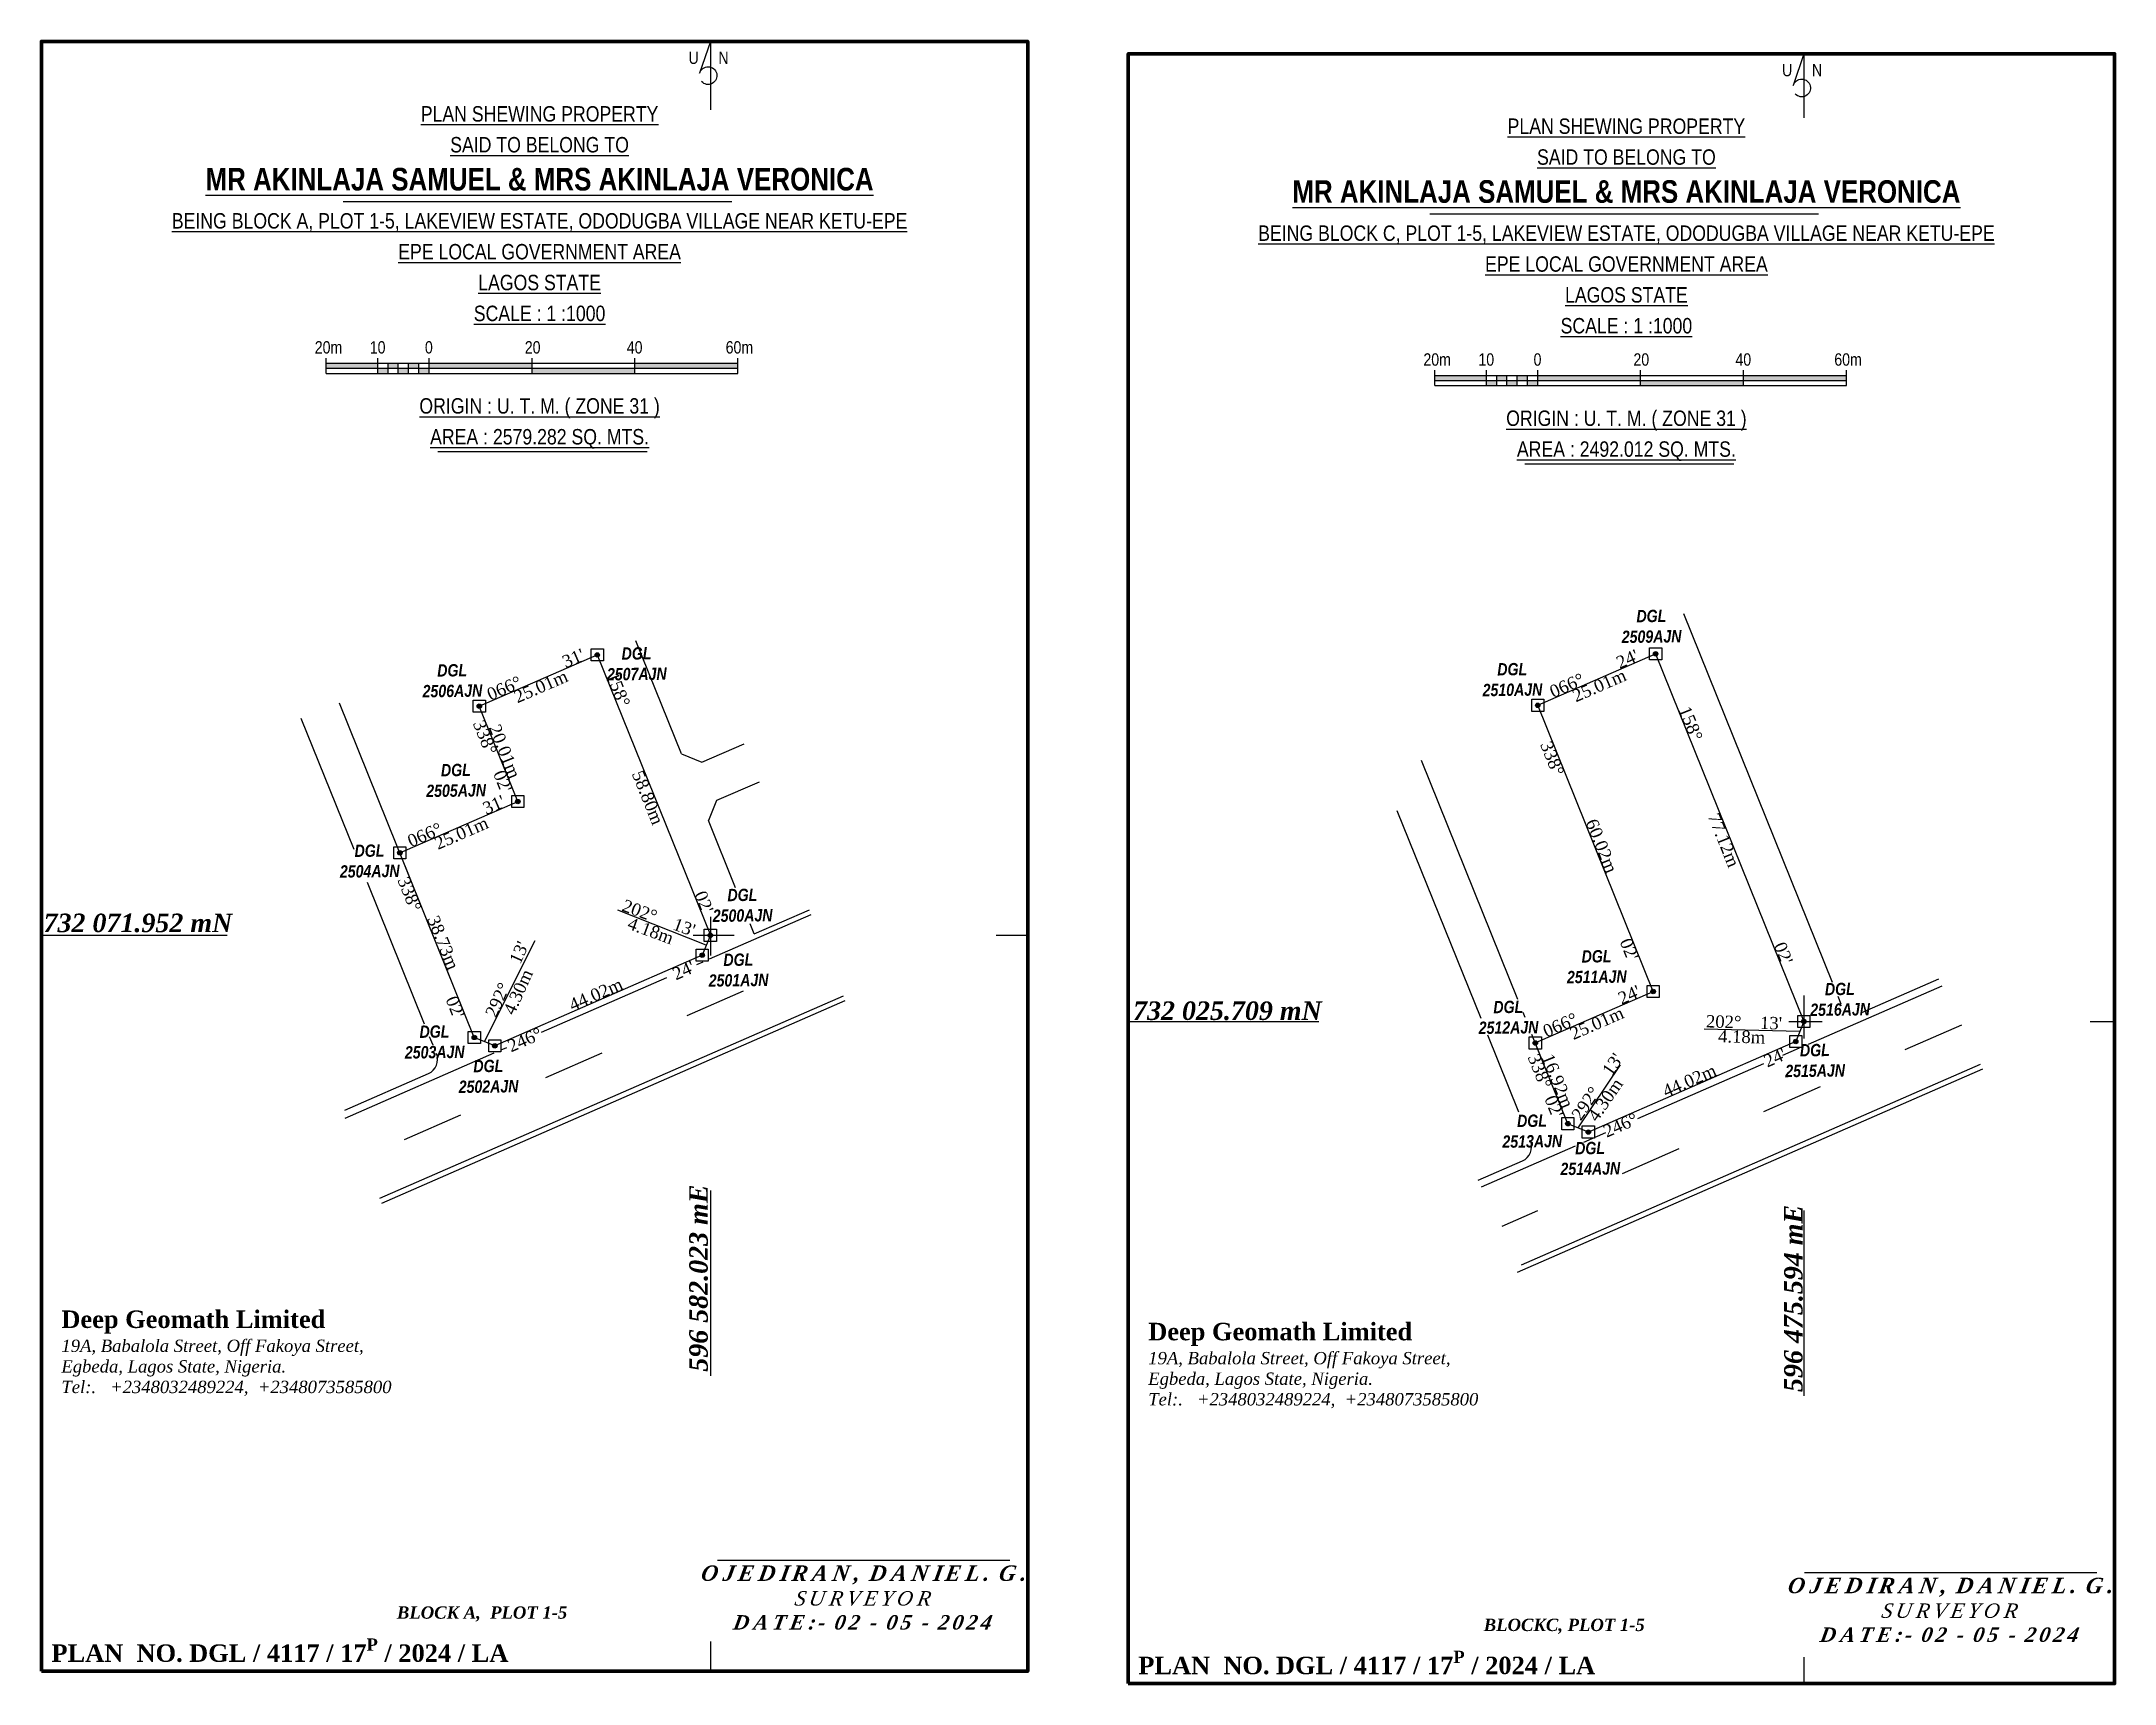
# Model space of a CAD drawing. Header units: metres. Extents: x 527079 to 600981, y 729644 to 782828.
# Drawn here: x 597389.6 to 597792.7, y 730972.6 to 731292 of the extents above; entities that cross this region are included whole.
import ezdxf

# ---------------------------------------------------------------- set-up
doc = ezdxf.new("R2010")
doc.units = ezdxf.units.M
doc.header["$MEASUREMENT"] = 0
doc.linetypes.add('ACAD_ISO03W100', pattern=[30, 12, -18])
doc.layers.add('adjusted', color=7, linetype='Continuous')
doc.layers.add('GRID&TITLE', color=7, linetype='Continuous')
doc.styles.add('style2', font='')
doc.styles.get('style2').set_extended_font_data('Arial Black')

msp = doc.modelspace()

# ---------------------------------------------------------------- texts
at = {"color": 0}
for s, insert, char_height, width, attachment_point in [('{\\fArial Narrow|b0|i0|c0|p34;U     N}', (597519.32628, 731290.06198), 2.4, 53.8502379, 2), ('{\\fArial Narrow|b0|i0|c0|p34;U     N}', (597731.98843, 731287.66347), 2.4, 53.8502379, 2), ('{\\fArial Narrow|b0|i0|c0|p34;20m}', (597445.4186, 731233.73084), 2.4, 53.8502379, 2), ('{\\fArial Narrow|b0|i0|c0|p34;10}', (597454.97098, 731233.73084), 2.4, 53.8502379, 2), ('{\\fArial Narrow|b0|i0|c0|p34;0}', (597464.93581, 731233.73084), 2.4, 53.8502379, 2), ('{\\fArial Narrow|b0|i0|c0|p34;20}', (597485.12123, 731233.73084), 2.4, 53.8502379, 2), ('{\\fArial Narrow|b0|i0|c0|p34;40}', (597504.95535, 731233.73084), 2.4, 53.8502379, 2), ('{\\fArial Narrow|b0|i0|c0|p34;60m}', (597525.32728, 731233.73084), 2.4, 53.8502379, 2), ('{\\fArial Narrow|b0|i0|c0|p34;20m}', (597661.01727, 731231.36663), 2.4, 53.8502379, 2), ('{\\fArial Narrow|b0|i0|c0|p34;10}', (597670.56964, 731231.36663), 2.4, 53.8502379, 2), ('{\\fArial Narrow|b0|i0|c0|p34;0}', (597680.53448, 731231.36663), 2.4, 53.8502379, 2), ('{\\fArial Narrow|b0|i0|c0|p34;20}', (597700.7199, 731231.36663), 2.4, 53.8502379, 2), ('{\\fArial Narrow|b0|i0|c0|p34;40}', (597720.55402, 731231.36663), 2.4, 53.8502379, 2), ('{\\fArial Narrow|b0|i0|c0|p34;60m}', (597740.92594, 731231.36663), 2.4, 53.8502379, 2), ('{\\fTimes New Roman|b1|i1|c0|p18;732 071.952 mN}', (597390.00084, 731122.38512), 3.6, 91.9257543, 1), ('{\\fTimes New Roman|b1|i1|c0|p18;732 025.709 mN}', (597601.87525, 731105.30831), 3.6, 91.9257543, 1), ('\\pi0.2701;{\\fTimes New Roman|b1|i1|c0|p18;\\H0.8824x;\\Q10.5;\\T1.3;OJEDIRAN, DANIEL. G.\\H1.1x;\\P\\fTimes New Roman|b0|i1|c0|p18;\\H0.8485x;SURVEYOR\\fTimes New Roman|b1|i1|c0|p18;\\P\\pi0;DATE:- 02 - 05 - 2024}', (597549.38306, 730995.60994), 3.4, 62.8671022, 2), ('\\pi0.2701;{\\fTimes New Roman|b1|i1|c0|p18;\\H0.8824x;\\Q10.5;\\T1.3;OJEDIRAN, DANIEL. G.\\H1.1x;\\P\\fTimes New Roman|b0|i1|c0|p18;\\H0.8485x;SURVEYOR\\fTimes New Roman|b1|i1|c0|p18;\\P\\pi0;DATE:- 02 - 05 - 2024}', (597760.73895, 730993.21143), 3.4, 62.8671022, 2), ('{\\fTimes New Roman|b1|i1|c0|p18;BLOCK A,  PLOT 1-5}', (597458.71772, 730987.64915), 2.4, 91.9257543, 1), ('{\\fTimes New Roman|b1|i1|c0|p18;BLOCKC, PLOT 1-5}', (597670.07362, 730985.25064), 2.4, 91.9257543, 1), ('\\A1;{\\fTimes New Roman|b1|i0|c0|p18;\\H1.03x;PLAN  NO.\\H0.9706x; \\H1.03x;DGL / 4117 / 17\\H0.7x;\\SP^ ;\\H1.429x; / 2024 / LA}', (597391.53881, 730981.41053), 3.3, 196.2580772, 1), ('\\A1;{\\fTimes New Roman|b1|i0|c0|p18;\\H1.03x;PLAN  NO.\\H0.9706x; \\H1.03x;DGL / 4117 / 17\\H0.7x;\\SP^ ;\\H1.429x; / 2024 / LA}', (597602.89471, 730979.01201), 3.3, 196.2580772, 1)]:
    msp.add_mtext(s, dxfattribs=dict(at, insert=insert, char_height=char_height, width=width, attachment_point=attachment_point))
at = {"color": 0, "char_height": 3, "width": 226.0015138, "attachment_point": 2, "line_spacing_factor": 1.2}
for s, insert in [('{\\fArial Narrow|b0|i0|c0|p34;\\LPLAN SHEWING PROPERTY\\PSAID TO BELONG TO\\P\\fArial Narrow|b1|i0|c0|p34;\\H1.467x;MR AKINLAJA SAMUEL & MRS AKINLAJA VERONICA \\P\\fArial Narrow|b0|i0|c0|p34;\\H0.6817x;BEING BLOCK A, PLOT 1-5, LAKEVIEW ESTATE, ODODUGBA VILLAGE NEAR KETU-EPE\\PEPE \\H0.9995x;LOCAL GOVERNMENT AREA\\PLAGOS STATE\\PSCALE : 1 :1000\\P\\P\\PORIGIN : U. T. M. ( ZONE 31 )\\PAREA : 2579.282 SQ. MTS.}', (597486.46521, 731279.44475)), ('{\\fArial Narrow|b0|i0|c0|p34;\\LPLAN SHEWING PROPERTY\\PSAID TO BELONG TO\\P\\fArial Narrow|b1|i0|c0|p34;\\H1.467x;MR AKINLAJA SAMUEL & MRS AKINLAJA VERONICA \\P\\fArial Narrow|b0|i0|c0|p34;\\H0.6817x;BEING BLOCK C, PLOT 1-5, \\H1x;LAKEVIEW ESTATE, ODODUGBA VILLAGE NEAR KETU-EPE\\H1x;\\PEPE \\H0.9995x;LOCAL GOVERNMENT AREA\\PLAGOS STATE\\PSCALE : 1 :1000\\P\\P\\PORIGIN : U. T. M. ( ZONE 31 )\\PAREA : 2492.012 SQ. MTS.}', (597697.82111, 731277.04624))]:
    msp.add_mtext(s, dxfattribs=dict(at, insert=insert))
at = {"color": 0}
for s, insert, char_height, width, attachment_point, rotation in [('\\pxt115;{\\fArial Narrow|b1|i1|c0|p34;DGL\\P2509AJN}', (597702.65835, 731181.48461), 2.4, 278.2584131, 2, 0.6991952), ('\\pt138;{\\fArial Narrow|b1|i1|c0|p34;DGL\\P2507AJN}', (597505.30335, 731174.20203), 2.4, 278.2584131, 2, 0.6991952), ('\\pt138;{\\fArial Narrow|b1|i1|c0|p34;DGL\\P2506AJN}', (597469.45323, 731170.92045), 2.4, 278.2584131, 2, 0.6991952), ('\\pxt115;{\\fArial Narrow|b1|i1|c0|p34;DGL\\P2510AJN}', (597675.60066, 731171.13437), 2.4, 278.2584131, 2, 0.6991952), ('\\pt138;{\\fArial Narrow|b1|i1|c0|p34;DGL\\P2505AJN}', (597470.17108, 731151.52749), 2.4, 278.2584131, 2, 0.6991952), ('\\pt138;{\\fArial Narrow|b1|i1|c0|p34;DGL\\P2504AJN}', (597453.37069, 731135.8471), 2.4, 278.2584131, 2, 0.6991952), ('\\pt138;{\\fArial Narrow|b1|i1|c0|p34;DGL\\P2500AJN}', (597525.88653, 731127.23554), 2.4, 278.2584131, 2, 0.6991952), ('\\pt138;{\\fArial Narrow|b1|i1|c0|p34;DGL\\P2501AJN}', (597525.1009, 731114.63532), 2.4, 278.2584131, 2, 0.6991952), ('\\pxt115;{\\fArial Narrow|b1|i1|c0|p34;DGL\\P2511AJN}', (597691.99777, 731115.2994), 2.4, 278.2584131, 2, 0.6991952), ('\\pxt115;{\\fArial Narrow|b1|i1|c0|p34;DGL\\P2516AJN}', (597739.31063, 731108.9401), 2.4, 278.2584131, 2, 0.6991952), ('\\pxt115;{\\fArial Narrow|b1|i1|c0|p34;DGL\\P2512AJN}', (597674.83627, 731105.44524), 2.4, 278.2584131, 2, 0.6991952), ('\\pt138;{\\fArial Narrow|b1|i1|c0|p34;DGL\\P2503AJN}', (597466.00691, 731100.65428), 2.4, 278.2584131, 2, 0.6991952), ('\\pxt115;{\\fArial Narrow|b1|i1|c0|p34;DGL\\P2515AJN}', (597734.45367, 731097.04199), 2.4, 278.2584131, 2, 0.6991952), ('\\pt138;{\\fArial Narrow|b1|i1|c0|p34;DGL\\P2502AJN}', (597476.47974, 731093.96685), 2.4, 278.2584131, 2, 0.6991952), ('\\pxt115;{\\fArial Narrow|b1|i1|c0|p34;DGL\\P2513AJN}', (597679.447, 731083.30486), 2.4, 278.2584131, 2, 0.6991952), ('\\pxt115;{\\fArial Narrow|b1|i1|c0|p34;DGL\\P2514AJN}', (597690.73782, 731077.99129), 2.4, 278.2584131, 2, 0.6991952), ('{\\fTimes New Roman|b1|i1|c0|p18;596 582.023 mE}', (597515.56662, 731033.28969), 3.6, 93.3524288, 1, 90), ('{\\fTimes New Roman|b1|i1|c0|p18;596 475.594 mE}', (597728.47806, 731029.337), 3.6, 93.3524288, 1, 90)]:
    msp.add_mtext(s, dxfattribs=dict(at, insert=insert, char_height=char_height, width=width, attachment_point=attachment_point, rotation=rotation))
at = {"color": 0, "linetype": 'Continuous', "lineweight": -3, "char_height": 2.4}
for s, insert, attachment_point, rotation in [("{\\fTimes New Roman|b0|i0|c0|p18;066°          31'}", (597486.19879, 731167.76887), 8, 23.482616), ("{\\fTimes New Roman|b0|i0|c0|p18;066°        24'}", (597692.02204, 731167.95737), 8, 23.597943), ('{\\fTimes New Roman|b0|i0|c0|p18;25.01m}', (597486.23864, 731167.67715), 2, 23.482616), ("{\\fTimes New Roman|b0|i0|c0|p18;158°                                           02'}", (597508.72842, 731145.45554), 8, 291.9588017), ('{\\fTimes New Roman|b0|i0|c0|p18;25.01m}', (597692.06207, 731167.86573), 2, 23.597943), ("{\\fTimes New Roman|b0|i0|c0|p18;158°                                               02'}", (597717.96646, 731137.17488), 8, 291.9588017), ("{\\fTimes New Roman|b0|i0|c0|p18;338°    02'}", (597478.44425, 731153.44386), 2, 291.9588017), ('{\\fTimes New Roman|b0|i0|c0|p18;20.01m}', (597478.53699, 731153.48125), 8, 291.9588017), ("{\\fTimes New Roman|b0|i0|c0|p18;338°                                      02'}", (597691.75906, 731135.05187), 2, 291.9588017), ('{\\fTimes New Roman|b0|i0|c0|p18;58.80m}', (597508.63568, 731145.41815), 2, 291.9588017), ("{\\fTimes New Roman|b0|i0|c0|p18;066°          31'}", (597470.7426, 731139.24795), 8, 23.482616), ('{\\fTimes New Roman|b0|i0|c0|p18;25.01m}', (597470.78244, 731139.15624), 2, 23.482616), ('{\\fTimes New Roman|b0|i0|c0|p18;60.02m}', (597691.85181, 731135.08927), 8, 291.9588017), ('{\\fTimes New Roman|b0|i0|c0|p18;77.12m}', (597717.87371, 731137.13749), 2, 291.9588017), ("{\\fTimes New Roman|b0|i0|c0|p18;338°                    02'}", (597466.48785, 731116.24266), 2, 291.9588017), ("{\\fTimes New Roman|b0|i0|c0|p18;202°    13'}", (597510.06585, 731122.69423), 2, 339.8634984), ('{\\fTimes New Roman|b0|i0|c0|p18;38.73m}', (597466.5806, 731116.28006), 8, 291.9588017), ('{\\fTimes New Roman|b0|i0|c0|p18;4.18m}', (597507.64869, 731117.88925), 8, 339.8634984), ("{\\fTimes New Roman|b0|i0|c0|p18;292°     13'}", (597479.01907, 731110.11125), 2, 65.7624322), ("{\\fTimes New Roman|b0|i0|c0|p18;246°                               24'}", (597497.94662, 731105.4407), 2, 23.597943), ('{\\fTimes New Roman|b0|i0|c0|p18;4.30m}', (597483.428, 731106.6556), 8, 65.7624322), ('{\\fTimes New Roman|b0|i0|c0|p18;44.02m}', (597497.90659, 731105.53234), 8, 23.597943), ("{\\fTimes New Roman|b0|i0|c0|p18;066°          24'}", (597691.5488, 731102.27541), 8, 23.597943), ('{\\fTimes New Roman|b0|i0|c0|p18;25.01m}', (597691.58884, 731102.18377), 2, 23.597943), ("{\\fTimes New Roman|b0|i0|c0|p18;202°    13'}", (597720.73371, 731102.45418), 2, 358.41402), ("{\\fTimes New Roman|b0|i0|c0|p18;246°                              24'}", (597710.60877, 731088.66749), 2, 23.597943), ('{\\fTimes New Roman|b0|i0|c0|p18;4.18m}', (597720.20314, 731097.18467), 8, 358.41402), ("{\\fTimes New Roman|b0|i0|c0|p18;338°  02'}", (597683.22678, 731089.35813), 2, 291.9588017), ('{\\fTimes New Roman|b0|i0|c0|p18;16.92m}', (597683.31953, 731089.39552), 8, 291.9588017), ("{\\fTimes New Roman|b0|i0|c0|p18;292°    13'}", (597691.16144, 731089.41379), 2, 55.4633729), ('{\\fTimes New Roman|b0|i0|c0|p18;44.02m}', (597710.56874, 731088.75912), 8, 23.597943), ('{\\fTimes New Roman|b0|i0|c0|p18;4.30m}', (597694.74792, 731085.47541), 8, 55.4633729)]:
    msp.add_mtext(s, dxfattribs=dict(at, insert=insert, attachment_point=attachment_point, rotation=rotation))
at = {"layer": 'GRID&TITLE', "color": 0, "char_height": 3, "width": 235.1699559, "attachment_point": 1, "style": 'style2'}
for insert in [(597393.47246, 731045.19556), (597604.82836, 731042.79705)]:
    msp.add_mtext('{\\fTimes New Roman|b1|i0|c0|p18;\\H1.133x;Deep Geomath Limited\\P\\fTimes New Roman|b0|i1|c0|p18;\\H0.7061x;19A, Babalola Street, Off Fakoya Street, \\PEgbeda, Lagos State, Nigeria.\\PTel:.   +2348032489224,  +2348073585800}', dxfattribs=dict(at, insert=insert))

# ---------------------------------------------------------------- hatches: boundary and pattern name
h = msp.add_hatch(color=0)
h.paths.add_polyline_path([(597454.99416, 731229.44897), (597444.99416, 731229.44897), (597444.99416, 731228.44897), (597454.99416, 731228.44897)])
h.paths.add_polyline_path([(597484.99416, 731229.44897), (597464.99416, 731229.44897), (597464.99416, 731228.44897), (597484.99416, 731228.44897)])
h.paths.add_polyline_path([(597524.99416, 731229.44897), (597504.99416, 731229.44897), (597504.99416, 731228.44897), (597524.99416, 731228.44897)])
h = msp.add_hatch(color=0)
h.paths.add_polyline_path([(597462.99416, 731228.44897), (597462.99416, 731227.44897), (597464.99416, 731227.44897), (597464.99416, 731228.44897)])
h.paths.add_polyline_path([(597460.99416, 731229.44897), (597460.99416, 731228.44897), (597462.99416, 731228.44897), (597462.99416, 731229.44897)])
h.paths.add_polyline_path([(597460.99416, 731227.44897), (597460.99416, 731228.44897), (597458.99416, 731228.44897), (597458.99416, 731227.44897)])
h.paths.add_polyline_path([(597456.99416, 731229.44897), (597456.99416, 731228.44897), (597458.99416, 731228.44897), (597458.99416, 731229.44897)])
h.paths.add_polyline_path([(597454.99416, 731228.44897), (597454.99416, 731227.44897), (597456.99416, 731227.44897), (597456.99416, 731228.44897)])
for points in [[(597504.99416, 731228.44897), (597484.99416, 731228.44897), (597484.99416, 731227.44897), (597504.99416, 731227.44897)], [(597720.59282, 731226.08476), (597700.59282, 731226.08476), (597700.59282, 731225.08476), (597720.59282, 731225.08476)], [(597498.11755, 731172.70566, 1), (597497.25752, 731172.70566, 1)], [(597703.93147, 731172.91755, 1), (597703.07144, 731172.91755, 1)], [(597475.17991, 731162.74036, 1), (597474.31988, 731162.74036, 1)], [(597681.01266, 731162.90555, 1), (597680.15264, 731162.90555, 1)], [(597482.66135, 731144.18474, 1), (597481.80133, 731144.18474, 1)], [(597459.72371, 731134.21945, 1), (597458.86369, 731134.21945, 1)], [(597520.10658, 731118.16803, 1), (597519.24655, 731118.16803, 1)], [(597518.52516, 731114.29708, 1), (597517.66514, 731114.29708, 1)], [(597703.45824, 731107.23559, 1), (597702.59821, 731107.23559, 1)], [(597732.76872, 731101.39482, 1), (597731.9087, 731101.39482, 1)], [(597474.20476, 731098.30327, 1), (597473.34473, 731098.30327, 1)], [(597478.18807, 731096.67596, 1), (597477.32804, 731096.67596, 1)], [(597680.53943, 731097.22359, 1), (597679.6794, 731097.22359, 1)], [(597731.18731, 731097.52387, 1), (597730.32729, 731097.52387, 1)], [(597686.86691, 731081.53006, 1), (597686.00688, 731081.53006, 1)], [(597690.85021, 731079.90275, 1), (597689.99019, 731079.90275, 1)]]:
    msp.add_hatch(color=0).paths.add_polyline_path(points)
h = msp.add_hatch(color=0)
h.paths.add_polyline_path([(597670.59282, 731227.08476), (597660.59282, 731227.08476), (597660.59282, 731226.08476), (597670.59282, 731226.08476)])
h.paths.add_polyline_path([(597700.59282, 731227.08476), (597680.59282, 731227.08476), (597680.59282, 731226.08476), (597700.59282, 731226.08476)])
h.paths.add_polyline_path([(597740.59282, 731227.08476), (597720.59282, 731227.08476), (597720.59282, 731226.08476), (597740.59282, 731226.08476)])
h = msp.add_hatch(color=0)
h.paths.add_polyline_path([(597678.59282, 731226.08476), (597678.59282, 731225.08476), (597680.59282, 731225.08476), (597680.59282, 731226.08476)])
h.paths.add_polyline_path([(597676.59282, 731227.08476), (597676.59282, 731226.08476), (597678.59282, 731226.08476), (597678.59282, 731227.08476)])
h.paths.add_polyline_path([(597676.59282, 731225.08476), (597676.59282, 731226.08476), (597674.59282, 731226.08476), (597674.59282, 731225.08476)])
h.paths.add_polyline_path([(597672.59282, 731227.08476), (597672.59282, 731226.08476), (597674.59282, 731226.08476), (597674.59282, 731227.08476)])
h.paths.add_polyline_path([(597670.59282, 731226.08476), (597670.59282, 731225.08476), (597672.59282, 731225.08476), (597672.59282, 731226.08476)])

# ---------------------------------------------------------------- linework, layer by layer
at = {"color": 0}
for p, q in [((597444.99416, 731227.44897), (597444.99416, 731230.44897)), ((597444.99416, 731227.44897), (597444.99416, 731230.44897)), ((597454.99416, 731227.44897), (597454.99416, 731230.44897)), ((597454.99416, 731227.44897), (597454.99416, 731230.44897)), ((597456.99416, 731227.44897), (597456.99416, 731229.44897)), ((597458.99416, 731227.44897), (597458.99416, 731229.44897)), ((597460.99416, 731227.44897), (597460.99416, 731229.44897)), ((597462.99416, 731227.44897), (597462.99416, 731229.44897)), ((597464.99416, 731227.44897), (597464.99416, 731230.44897)), ((597484.99416, 731227.44897), (597484.99416, 731230.44897)), ((597504.99416, 731227.44897), (597504.99416, 731230.44897)), ((597524.99416, 731227.44897), (597524.99416, 731230.44897)), ((597484.99416, 731228.44897), (597504.99416, 731228.44897)), ((597660.59282, 731225.08476), (597660.59282, 731228.08476)), ((597660.59282, 731225.08476), (597660.59282, 731228.08476)), ((597670.59282, 731225.08476), (597670.59282, 731228.08476)), ((597670.59282, 731225.08476), (597670.59282, 731228.08476)), ((597672.59282, 731225.08476), (597672.59282, 731227.08476)), ((597674.59282, 731225.08476), (597674.59282, 731227.08476)), ((597676.59282, 731225.08476), (597676.59282, 731227.08476)), ((597678.59282, 731225.08476), (597678.59282, 731227.08476)), ((597680.59282, 731225.08476), (597680.59282, 731228.08476)), ((597700.59282, 731225.08476), (597700.59282, 731228.08476)), ((597700.59282, 731226.08476), (597720.59282, 731226.08476)), ((597720.59282, 731225.08476), (597720.59282, 731228.08476)), ((597740.59282, 731225.08476), (597740.59282, 731228.08476)), ((597737.8899, 731109.02046), (597708.98962, 731180.69952)), ((597514.06183, 731153.48763), (597505.20173, 731175.46261)), ((597450.39831, 731134.88816), (597440.13054, 731160.35448)), ((597473.77475, 731098.30327), (597447.55017, 731163.34599)), ((597514.06183, 731153.48763), (597518.0396, 731151.85791)), ((597676.70325, 731105.67163), (597657.96583, 731152.14456)), ((597520.88578, 731144.37206), (597519.29883, 731140.4987)), ((597529.1764, 731147.97393), (597520.88578, 731144.37206)), ((597524.56782, 731127.43046), (597519.29883, 731140.4987)), ((597669.5743, 731101.95919), (597653.27191, 731142.39269)), ((597464.10327, 731100.89685), (597452.98682, 731128.46807)), ((597519.5172, 731113.57733), (597539.31167, 731122.22447)), ((597528.18636, 731118.45567), (597527.41217, 731120.37584)), ((597528.18636, 731118.45567), (597538.94516, 731123.15562)), ((597517.03445, 731112.49274), (597518.28508, 731113.03908)), ((597486.8611, 731099.31162), (597511.23756, 731109.96039)), ((597733.22884, 731097.01286), (597759.23328, 731108.37281)), ((597743.59183, 731103.13059), (597758.59384, 731109.68416)), ((597455.41869, 731067.0248), (597545.54232, 731106.39499)), ((597455.78948, 731066.09552), (597545.90883, 731105.46385)), ((597739.60852, 731104.7579), (597739.00936, 731106.24395)), ((597678.10251, 731102.20116), (597677.72891, 731103.12778)), ((597465.75372, 731096.80335), (597465.08789, 731098.45476)), ((597479.00644, 731095.88034), (597480.11126, 731096.36298)), ((597676.91846, 731083.74404), (597670.86589, 731098.75575)), ((597686.43689, 731081.53006), (597679.45475, 731098.84731)), ((597728.24742, 731094.83674), (597731.49199, 731096.25412)), ((597448.68705, 731082.63542), (597477.65483, 731095.2899)), ((597676.61044, 731052.63674), (597767.12934, 731092.17961)), ((597677.43745, 731054.08927), (597766.69067, 731093.07923)), ((597700.07362, 731082.52912), (597724.51967, 731093.20829)), ((597448.57482, 731084.17709), (597464.83792, 731091.28156)), ((597689.53246, 731077.92425), (597693.7943, 731079.78602)), ((597669.63058, 731069.23018), (597687.94572, 731077.23109)), ((597668.96118, 731070.52845), (597677.58567, 731074.29603)), ((597521.08749, 730996.66135), (597577.92543, 730996.66135)), ((597732.44339, 730994.26284), (597789.28133, 730994.26284))]:
    msp.add_line(p, q, dxfattribs=at)
at = {"color": 0, "linetype": 'ACAD_ISO03W100'}
for p, q in [((597526.06126, 731107.29665), (597452.26509, 731074.92843)), ((597762.96569, 731100.7184), (597673.60446, 731061.52309))]:
    msp.add_line(p, q, dxfattribs=at)
at = {"color": 0}
for points in [[(597519.67656, 731292.02768), (597517.58662, 731285.85597, -3.816456624), (597517.97507, 731284.21522)], [(597732.33871, 731289.62917), (597730.24877, 731283.45746, -3.816456624), (597730.63722, 731281.81671)]]:
    msp.add_lwpolyline(points, format="xyb", dxfattribs=at)
for points in [[(597519.67656, 731292.02768), (597519.67656, 731278.75698)], [(597732.33871, 731289.62917), (597732.33871, 731277.17932)], [(597448.25613, 731260.90528), (597523.84691, 731260.90528)], [(597659.61203, 731258.50677), (597735.2028, 731258.50677)], [(597444.99416, 731229.44897), (597524.99416, 731229.44897)], [(597444.99416, 731228.44897), (597484.99416, 731228.44897)], [(597444.99416, 731227.44897), (597524.99416, 731227.44897)], [(597504.99416, 731228.44897), (597524.99416, 731228.44897)], [(597660.59282, 731227.08476), (597740.59282, 731227.08476)], [(597660.59282, 731226.08476), (597700.59282, 731226.08476)], [(597660.59282, 731225.08476), (597740.59282, 731225.08476)], [(597720.59282, 731226.08476), (597740.59282, 731226.08476)], [(597466.68714, 731212.26199), (597507.36208, 731212.26199)], [(597678.04303, 731209.86348), (597718.71797, 731209.86348)], [(597496.50984, 731173.88335), (597498.86523, 731173.88335), (597498.86523, 731171.52796), (597496.50984, 731171.52796), (597496.50984, 731173.88335)], [(597702.32376, 731174.09525), (597704.67915, 731174.09525), (597704.67915, 731171.73985), (597702.32376, 731171.73985), (597702.32376, 731174.09525)], [(597473.5722, 731163.91806), (597475.92759, 731163.91806), (597475.92759, 731161.56267), (597473.5722, 731161.56267), (597473.5722, 731163.91806)], [(597679.40495, 731164.08325), (597681.76035, 731164.08325), (597681.76035, 731161.72785), (597679.40495, 731161.72785), (597679.40495, 731164.08325)], [(597518.0396, 731151.85791), (597526.24454, 731155.42256)], [(597481.05364, 731145.36244), (597483.40903, 731145.36244), (597483.40903, 731143.00705), (597481.05364, 731143.00705), (597481.05364, 731145.36244)], [(597458.11601, 731135.39714), (597460.4714, 731135.39714), (597460.4714, 731133.04175), (597458.11601, 731133.04175), (597458.11601, 731135.39714)], [(597518.88586, 731116.23256), (597501.66872, 731123.0421)], [(597519.67656, 731121.78543), (597519.67656, 731114.25851)], [(597389.59708, 731118.16803), (597425.73619, 731118.16803)], [(597475.7664, 731097.48962), (597485.62622, 731117.13521)], [(597516.30422, 731118.16803), (597524.30119, 731118.16803)], [(597518.49887, 731119.34573), (597520.85426, 731119.34573), (597520.85426, 731116.99034), (597518.49887, 731116.99034), (597518.49887, 731119.34573)], [(597575.2421, 731118.16803), (597581.39308, 731118.16803)], [(597516.91746, 731115.47478), (597519.27285, 731115.47478), (597519.27285, 731113.11938), (597516.91746, 731113.11938), (597516.91746, 731115.47478)], [(597701.85053, 731108.41329), (597704.20592, 731108.41329), (597704.20592, 731106.0579), (597701.85053, 731106.0579), (597701.85053, 731108.41329)], [(597732.33871, 731106.48861), (597732.33871, 731098.12775)], [(597600.95298, 731101.39482), (597637.99479, 731101.39482)], [(597731.54801, 731099.45934), (597712.92079, 731099.92167)], [(597729.43462, 731101.39482), (597735.89061, 731101.39482)], [(597731.16101, 731102.57251), (597733.51641, 731102.57251), (597733.51641, 731100.21712), (597731.16101, 731100.21712), (597731.16101, 731102.57251)], [(597788.02765, 731101.39482), (597792.74898, 731101.39482)], [(597472.59705, 731099.48097), (597474.95244, 731099.48097), (597474.95244, 731097.12558), (597472.59705, 731097.12558), (597472.59705, 731099.48097)], [(597476.58036, 731097.85366), (597478.93575, 731097.85366), (597478.93575, 731095.49826), (597476.58036, 731095.49826), (597476.58036, 731097.85366)], [(597678.93172, 731098.40129), (597681.28711, 731098.40129), (597681.28711, 731096.0459), (597678.93172, 731096.0459), (597678.93172, 731098.40129)], [(597729.5796, 731098.70156), (597731.935, 731098.70156), (597731.935, 731096.34617), (597729.5796, 731096.34617), (597729.5796, 731098.70156)], [(597688.42855, 731080.7164), (597696.65819, 731092.95014)], [(597685.2592, 731082.70775), (597687.61459, 731082.70775), (597687.61459, 731080.35236), (597685.2592, 731080.35236), (597685.2592, 731082.70775)], [(597689.24251, 731081.08044), (597691.5979, 731081.08044), (597691.5979, 731078.72505), (597689.24251, 731078.72505), (597689.24251, 731081.08044)], [(597519.67656, 731068.56039), (597519.67656, 731032.47718)], [(597732.33871, 731064.64721), (597732.33871, 731028.60114)], [(597519.67656, 730980.78608), (597519.67656, 730975.03368)], [(597732.33871, 730977.74034), (597732.33871, 730972.63517)]]:
    msp.add_lwpolyline(points, dxfattribs=at)
for points in [[(597474.7499, 731162.74036), (597497.68753, 731172.70566), (597519.67656, 731118.16803), (597518.09515, 731114.29708), (597477.75805, 731096.67596), (597473.77475, 731098.30327), (597459.2937, 731134.21945), (597482.23134, 731144.18474)], [(597680.58265, 731162.90555), (597703.50146, 731172.91755), (597732.33871, 731101.39482), (597730.7573, 731097.52387), (597690.4202, 731079.90275), (597686.43689, 731081.53006), (597680.10942, 731097.22359), (597703.02822, 731107.23559)]]:
    msp.add_lwpolyline(points, close=True, dxfattribs=at)
for centre in [(597497.68753, 731172.70566), (597703.50146, 731172.91755), (597474.7499, 731162.74036), (597680.58265, 731162.90555), (597482.23134, 731144.18474), (597459.2937, 731134.21945), (597519.67656, 731118.16803), (597518.09515, 731114.29708), (597703.02822, 731107.23559), (597732.33871, 731101.39482), (597473.77475, 731098.30327), (597477.75805, 731096.67596), (597680.10942, 731097.22359), (597730.7573, 731097.52387), (597686.43689, 731081.53006), (597690.4202, 731079.90275)]:
    msp.add_circle(centre, 0.43001, dxfattribs=at)
for centre in [(597463.63697, 731094.03069), (597676.38472, 731077.04516)]:
    msp.add_arc(centre, 3, 293.597943, 21.9588017, dxfattribs=at)
at = {"layer": 'adjusted', "color": 0, "lineweight": 100}
for points in [[(597389.59708, 730975.03368), (597389.59708, 731292.02768), (597581.39308, 731292.02768), (597581.39308, 730975.03368)], [(597600.95298, 730972.63517), (597600.95298, 731289.62917), (597792.74898, 731289.62917), (597792.74898, 730972.63517)]]:
    msp.add_lwpolyline(points, close=True, dxfattribs=at)

msp.set_redraw_order([(e.dxf.handle, doc.entitydb.next_handle()) for e in msp.query("TEXT MTEXT ATTDEF DIMENSION ARC_DIMENSION")])  # texts and dimensions are drawn at this point

doc.saveas('drawing.dxf')
